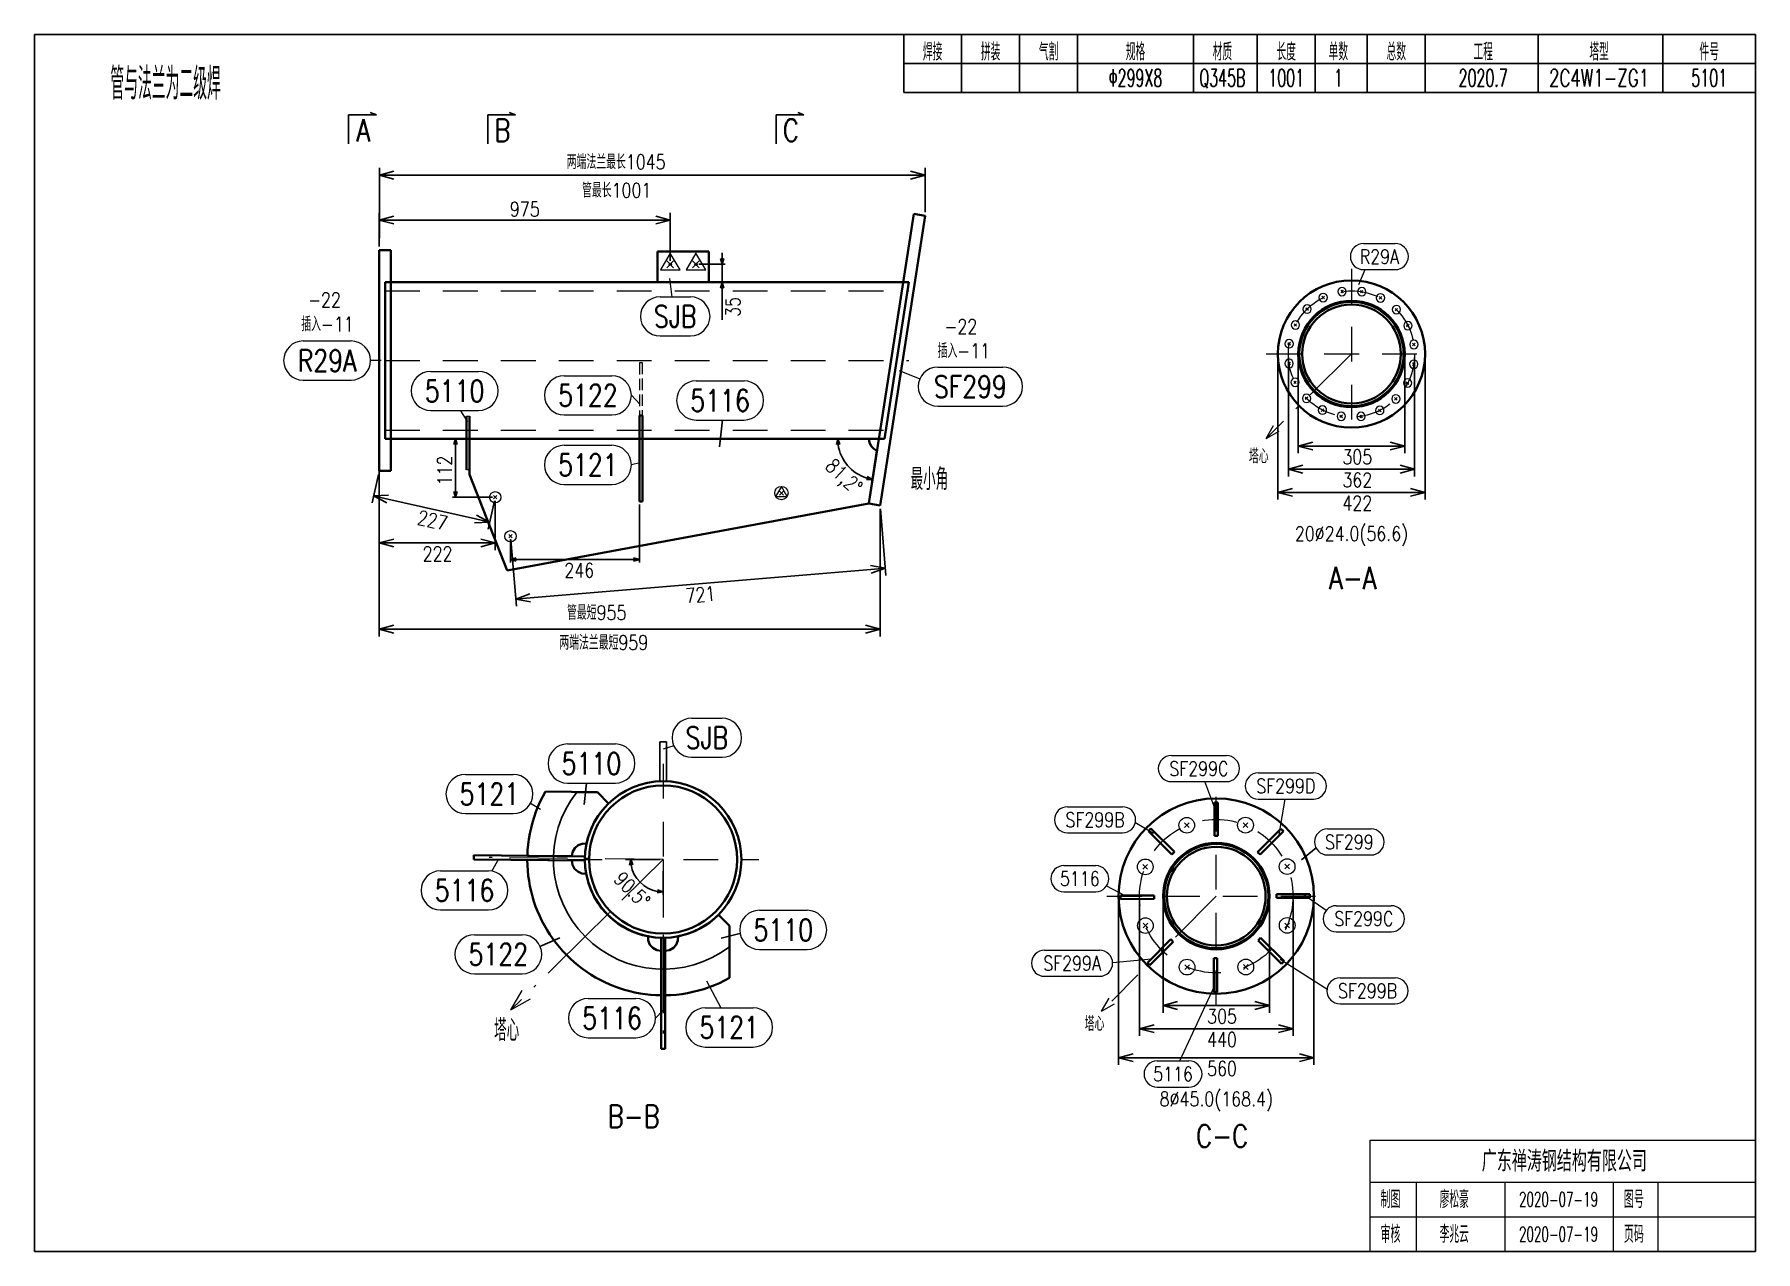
# Model space of a CAD drawing. Extents: x 154981 to 165753, y -86801 to -82885.
# Drawn here: x 156390.1 to 156687.1, y -84766.7 to -84556.7 of the extents above; entities that cross this region are included whole.
import ezdxf
from ezdxf.enums import TextEntityAlignment as Align

# ---------------------------------------------------------------- set-up
doc = ezdxf.new("R2010")
doc.units = 0
doc.header["$MEASUREMENT"] = 0
for name, pattern in [('虚线', [2.75, 2, -0.75]), ('长一点画线', [16.5, 10, -3, 0.5, -3]), ('长虚线', [10, 6, -4])]:
    doc.linetypes.add(name, pattern=pattern)
doc.layers.get('0').update_dxf_attribs({"linetype": 'CONTINUOUS', "lineweight": 25})
doc.layers.get('Defpoints').update_dxf_attribs({"linetype": 'CONTINUOUS'})
doc.layers.add('4', color=7, linetype='CONTINUOUS', lineweight=25)
doc.layers.add('5', color=7, linetype='CONTINUOUS', lineweight=25)
doc.styles.add('DimFont', font='simplex.shx', dxfattribs={"width": 0.8, "bigfont": 'gbhzfs.shx'})
doc.styles.get("Standard").update_dxf_attribs({"font": 'simplex.shx', "width": 0.7, "height": 3, "bigfont": 'gbhzfs.shx'})
doc.dimstyles.new('DHDxfDimStyleOpen30', dxfattribs={"dimtxt": 2.5, "dimasz": 2.5, "dimexe": 1.25, "dimexo": 0.625, "dimtad": 2, "dimtxsty": 'DimFont', "dimblk": 'OPEN30', "dimblk1": 'OPEN30', "dimblk2": 'OPEN30', "dimcen": 2.5, "dimadec": 0, "dimazin": 0, "dimtfac": 1, "dimtmove": 0, "dimatfit": 3, "dimfxl": 0, "dimarcsym": 0})

msp = doc.modelspace()

# ---------------------------------------------------------------- texts
at = {"layer": '4', "color": 1, "linetype": 'Continuous', "lineweight": 25}
for s, height, width, p in [('焊接', 3, 0.7, (156545.11666, -84559.66733)), ('拼装', 3, 0.7, (156555.11666, -84559.66733)), ('气割', 3, 0.7, (156565.11666, -84559.66733)), ('规格', 3, 0.7, (156580.11666, -84559.66733)), ('材质', 3, 0.7, (156595.11666, -84559.66733)), ('长度', 3, 0.7, (156606.11666, -84559.66733)), ('单数', 3, 0.7, (156615.11666, -84559.66733)), ('总数', 3, 0.7, (156625.11666, -84559.66733)), ('工程', 3, 0.7, (156640.11666, -84559.66733)), ('塔型', 3, 0.7, (156660.11666, -84559.66733)), ('件号', 3, 0.6, (156679.11666, -84559.66733)), ('管与法兰为二级焊', 5.5125, 0.6, (156412.75613, -84565.17495)), ('Φ299X8', 3, 0.6, (156580.11666, -84564.16733)), ('Q345B', 3, 0.6, (156595.11666, -84564.16733)), ('1001', 3, 0.6, (156606.11666, -84564.16733)), ('1', 3, 0.6, (156615.11666, -84564.16733)), ('2020.7', 3, 0.6, (156640.11666, -84564.16733)), ('2C4W1-ZG1', 3, 0.7, (156660.11666, -84564.16733)), ('5101', 3, 0.6, (156679.11666, -84564.16733))]:
    msp.add_text(s, height=height, dxfattribs=dict(at, width=width)).set_placement(p, align=Align.MIDDLE_CENTER)
at = {"layer": '4', "color": 1, "linetype": 'Continuous', "lineweight": 13}
msp.add_text('广东禅涛钢结构有限公司', height=3.6, dxfattribs=at).set_placement((156654.11666, -84751.06733), align=Align.MIDDLE_CENTER)
for s, height, width, p in [('制图', 3, 0.8, (156624.11666, -84757.66733)), ('廖松豪', 3, 0.7, (156635.11666, -84757.66733)), ('2020-07-19', 2.5, 0.6, (156653.11666, -84757.66733)), ('图号', 3, 0.8, (156666.11666, -84757.66733)), ('审核', 3, 0.8, (156624.11666, -84763.66733)), ('李兆云', 3, 0.7, (156635.11666, -84763.66733)), ('2020-07-19', 2.5, 0.6, (156653.11666, -84763.66733)), ('页码', 3, 0.8, (156666.11666, -84763.66733))]:
    msp.add_text(s, height=height, dxfattribs=dict(at, width=width)).set_placement(p, align=Align.MIDDLE_CENTER)
at = {"layer": '5', "color": 2, "linetype": 'Continuous', "lineweight": 18, "width": 0.8}
for s, p in [('A', (156446.88458, -84571.26473)), ('B', (156470.87684, -84571.26473)), ('C', (156520.65539, -84571.26473)), ('A-A', (156617.6113, -84648.53836)), ('B-B', (156493.52233, -84741.39475)), ('C-C', (156595.06963, -84744.8094))]:
    msp.add_text(s, height=3.84912, dxfattribs=at).set_placement(p, align=Align.TOP_CENTER)
at = {"layer": '5', "color": 6, "linetype": 'Continuous', "lineweight": 18, "width": 0.8}
for s, height, p in [('管最长1001', 2.5, (156490.58346, -84583.55432)), ('R29A', 2.5, (156622.1995, -84594.99742)), ('SJB', 3.75, (156500.69401, -84605.31534)), ('R29A', 3.75, (156440.62538, -84612.93293)), ('5110', 3.75, (156462.62451, -84618.17248)), ('5122', 3.75, (156485.62538, -84618.93293)), ('5116', 3.75, (156508.43628, -84619.82613)), ('SF299', 3.75, (156551.62538, -84617.43293)), ('5121', 3.75, (156485.62538, -84630.93293)), ('最小角', 3.75, (156544.54371, -84633.39459)), ('管最短955', 2.5, (156487.13981, -84656.42017)), ('SJB', 3.75, (156506.14879, -84678.01444)), ('5110', 3.75, (156486.23973, -84682.45971)), ('SF299C', 2.5, (156591.05396, -84683.34032)), ('5121', 3.75, (156468.62844, -84687.71913)), ('SF299D', 2.5, (156606.05396, -84686.34032)), ('SF299B', 2.5, (156573.1372, -84692.16965)), ('SF299', 2.5, (156617.01134, -84695.99122)), ('5116', 2.5, (156570.50471, -84702.33224)), ('5116', 3.75, (156464.33134, -84704.34563)), ('5110', 3.75, (156519.33337, -84711.16501)), ('SF299C', 2.5, (156619.51318, -84709.23995)), ('5122', 3.75, (156470.1597, -84715.37546)), ('SF299A', 2.5, (156569.16557, -84716.91896)), ('SF299B', 2.5, (156620.15623, -84721.68145)), ('5116', 3.75, (156489.79348, -84726.39552)), ('5121', 3.75, (156510.00565, -84727.99872)), ('5116', 2.5, (156586.5925, -84736.03156))]:
    msp.add_text(s, height=height, dxfattribs=at).set_placement(p, align=Align.MIDDLE_CENTER)
at = {"layer": '5', "color": 7, "linetype": 'Continuous', "lineweight": 18, "width": 0.8}
for s, height, p in [('-22', 2.5, (156440.16861, -84602.46107)), ('插入-11', 2.5, (156440.69179, -84606.64408)), ('-22', 2.5, (156549.97847, -84607.06416)), ('插入-11', 2.5, (156550.50165, -84611.24717)), ('塔心', 2.5, (156601.38713, -84629.43533)), ('20%%c24.0(56.6)', 2.5, (156617.38713, -84642.80375)), ('塔心', 3.75, (156471.60165, -84728.46959)), ('塔心', 2.5, (156573.05396, -84727.34032)), ('8%%c45.0(168.4)', 2.5, (156594.05396, -84740.34032))]:
    msp.add_text(s, height=height, dxfattribs=at).set_placement(p, align=Align.MIDDLE_CENTER)

# ---------------------------------------------------------------- blocks, each defined once
blk = doc.blocks.new('_OPEN30')
at = {"color": 0, "linetype": 'ByBlock', "lineweight": -2}
for p, q in [((-1, 0.27), (0, 0)), ((0, 0), (-1, -0.27)), ((0, 0), (-1, 0))]:
    blk.add_line(p, q, dxfattribs=at)
blk = doc.blocks.new('*D118')
at = {"layer": '5', "color": 134, "linetype": 'Continuous', "lineweight": -2}
for p, q in [((156580.81, -84705.97), (156580.81, -84729.47)), ((156607.3, -84705.97), (156607.3, -84729.47)), ((156583.31, -84728.22), (156604.8, -84728.22))]:
    blk.add_line(p, q, dxfattribs=at)
at = {"layer": 'Defpoints', "color": 0, "linetype": 'Continuous'}
for p in [(156580.81, -84705.34), (156607.3, -84705.34), (156607.3, -84728.22)]:
    blk.add_point(p, dxfattribs=at)
at = {"layer": '5', "color": 134, "linetype": 'Continuous', "lineweight": -2, "xscale": 2.5, "yscale": 2.5, "zscale": 2.5, "rotation": 180}
blk.add_blockref('_OPEN30', (156580.81, -84728.22), dxfattribs=at)
at = {"layer": '5', "color": 134, "linetype": 'Continuous', "lineweight": -2, "xscale": 2.5, "yscale": 2.5, "zscale": 2.5}
blk.add_blockref('_OPEN30', (156607.3, -84728.22), dxfattribs=at)
at = {"layer": '5', "color": 134, "linetype": 'Continuous', "lineweight": 18, "insert": (156595.05, -84730.09), "char_height": 2.5, "attachment_point": 5, "line_spacing_factor": 0.6, "style": 'DimFont'}
blk.add_mtext('440', dxfattribs=at)
blk = doc.blocks.new('*D119')
at = {"layer": '5', "color": 134, "linetype": 'Continuous', "lineweight": -2}
for p, q in [((156584.87, -84705.97), (156584.87, -84725.47)), ((156603.23, -84705.97), (156603.23, -84725.47)), ((156587.37, -84724.22), (156600.73, -84724.22))]:
    blk.add_line(p, q, dxfattribs=at)
at = {"layer": 'Defpoints', "color": 0, "linetype": 'Continuous'}
for p in [(156584.87, -84705.34), (156603.23, -84705.34), (156603.23, -84724.22)]:
    blk.add_point(p, dxfattribs=at)
at = {"layer": '5', "color": 134, "linetype": 'Continuous', "lineweight": -2, "xscale": 2.5, "yscale": 2.5, "zscale": 2.5, "rotation": 180}
blk.add_blockref('_OPEN30', (156584.87, -84724.22), dxfattribs=at)
at = {"layer": '5', "color": 134, "linetype": 'Continuous', "lineweight": -2, "xscale": 2.5, "yscale": 2.5, "zscale": 2.5}
blk.add_blockref('_OPEN30', (156603.23, -84724.22), dxfattribs=at)
at = {"layer": '5', "color": 134, "linetype": 'Continuous', "lineweight": 18, "insert": (156595.05, -84726.09), "char_height": 2.5, "attachment_point": 5, "line_spacing_factor": 0.6, "style": 'DimFont'}
blk.add_mtext('305', dxfattribs=at)
blk = doc.blocks.new('*D120')
at = {"layer": '5', "color": 134, "linetype": 'Continuous', "lineweight": -2}
for p, q in [((156577.2, -84705.97), (156577.2, -84734.47)), ((156610.91, -84705.97), (156610.91, -84734.47)), ((156579.7, -84733.22), (156608.41, -84733.22))]:
    blk.add_line(p, q, dxfattribs=at)
at = {"layer": 'Defpoints', "color": 0, "linetype": 'Continuous'}
for p in [(156577.2, -84705.34), (156610.91, -84705.34), (156610.91, -84733.22)]:
    blk.add_point(p, dxfattribs=at)
at = {"layer": '5', "color": 134, "linetype": 'Continuous', "lineweight": -2, "xscale": 2.5, "yscale": 2.5, "zscale": 2.5, "rotation": 180}
blk.add_blockref('_OPEN30', (156577.2, -84733.22), dxfattribs=at)
at = {"layer": '5', "color": 134, "linetype": 'Continuous', "lineweight": -2, "xscale": 2.5, "yscale": 2.5, "zscale": 2.5}
blk.add_blockref('_OPEN30', (156610.91, -84733.22), dxfattribs=at)
at = {"layer": '5', "color": 134, "linetype": 'Continuous', "lineweight": 18, "insert": (156595.05, -84735.09), "char_height": 2.5, "attachment_point": 5, "line_spacing_factor": 0.6, "style": 'DimFont'}
blk.add_mtext('560', dxfattribs=at)
blk = doc.blocks.new('板孔默认')
at = {"layer": '5', "color": 7, "linetype": 'Continuous', "lineweight": 13}
for p, q in [((-0.3, -0.3), (0.3, 0.3)), ((0.3, -0.3), (-0.3, 0.3))]:
    blk.add_line(p, q, dxfattribs=at)
blk.add_circle((0, 0), 1, dxfattribs=at)
blk = doc.blocks.new('*D121')
at = {"layer": '5', "color": 3, "linetype": 'Continuous', "lineweight": -2}
for p, q in [((156494.5, -84637.76), (156494.5, -84647.75)), ((156472.27, -84643.75), (156472.27, -84647.75)), ((156473.27, -84647.25), (156493.5, -84647.25))]:
    blk.add_line(p, q, dxfattribs=at)
at = {"layer": 'Defpoints', "color": 0, "linetype": 'Continuous'}
for p in [(156494.5, -84637.26), (156472.27, -84643.25), (156494.5, -84647.25)]:
    blk.add_point(p, dxfattribs=at)
at = {"layer": '5', "color": 3, "linetype": 'Continuous', "lineweight": -2, "rotation": 180}
blk.add_blockref('_OPEN30', (156472.27, -84647.25), dxfattribs=at)
at = {"layer": '5', "color": 3, "linetype": 'Continuous', "lineweight": -2}
blk.add_blockref('_OPEN30', (156494.5, -84647.25), dxfattribs=at)
at = {"layer": '5', "color": 6, "linetype": 'Continuous', "lineweight": 18, "insert": (156484.13, -84649.12), "char_height": 2.5, "attachment_point": 5, "line_spacing_factor": 0.6, "style": 'DimFont'}
blk.add_mtext('246', dxfattribs=at)
blk = doc.blocks.new('*D122')
at = {"layer": '5', "color": 3, "linetype": 'Continuous', "lineweight": -2}
for p, q in [((156449.63, -84613.56), (156449.63, -84645.66)), ((156469.64, -84637.14), (156469.64, -84645.66)), ((156452.13, -84644.41), (156467.14, -84644.41))]:
    blk.add_line(p, q, dxfattribs=at)
at = {"layer": 'Defpoints', "color": 0, "linetype": 'Continuous'}
for p in [(156449.63, -84612.93), (156469.64, -84636.52), (156469.64, -84644.41)]:
    blk.add_point(p, dxfattribs=at)
at = {"layer": '5', "color": 3, "linetype": 'Continuous', "lineweight": -2, "xscale": 2.5, "yscale": 2.5, "zscale": 2.5, "rotation": 180}
blk.add_blockref('_OPEN30', (156449.63, -84644.41), dxfattribs=at)
at = {"layer": '5', "color": 3, "linetype": 'Continuous', "lineweight": -2, "xscale": 2.5, "yscale": 2.5, "zscale": 2.5}
blk.add_blockref('_OPEN30', (156469.64, -84644.41), dxfattribs=at)
at = {"layer": '5', "color": 6, "linetype": 'Continuous', "lineweight": 18, "insert": (156459.68, -84646.28), "char_height": 2.5, "attachment_point": 5, "line_spacing_factor": 0.6, "style": 'DimFont'}
blk.add_mtext('222', dxfattribs=at)
blk = doc.blocks.new('*D123')
at = {"layer": '5', "color": 3, "linetype": 'Continuous', "lineweight": -2}
for p, q in [((156469.14, -84626.43), (156462.28, -84626.43)), ((156462.78, -84627.43), (156462.78, -84635.52)), ((156469.14, -84636.52), (156462.28, -84636.52))]:
    blk.add_line(p, q, dxfattribs=at)
at = {"layer": 'Defpoints', "color": 0, "linetype": 'Continuous'}
for p in [(156469.64, -84626.43), (156462.78, -84636.52), (156469.64, -84636.52)]:
    blk.add_point(p, dxfattribs=at)
at = {"layer": '5', "color": 3, "linetype": 'Continuous', "lineweight": -2}
for p, rotation in [((156462.78, -84626.43), 90), ((156462.78, -84636.52), 270)]:
    blk.add_blockref('_OPEN30', p, dxfattribs=dict(at, rotation=rotation))
at = {"layer": '5', "color": 6, "linetype": 'Continuous', "lineweight": 18, "insert": (156460.9, -84631.9), "char_height": 2.5, "attachment_point": 5, "rotation": 90, "line_spacing_factor": 0.6, "style": 'DimFont'}
blk.add_mtext('112', dxfattribs=at)
blk = doc.blocks.new('*D124')
at = {"layer": '5', "color": 3, "linetype": 'Continuous', "lineweight": -2}
for p, q in [((156536.09, -84638.54), (156537.05, -84650.01)), ((156472.32, -84643.87), (156473.28, -84655.33)), ((156475.67, -84653.88), (156534.45, -84648.97))]:
    blk.add_line(p, q, dxfattribs=at)
at = {"layer": 'Defpoints', "color": 0, "linetype": 'Continuous'}
for p in [(156536.04, -84637.92), (156472.27, -84643.25), (156536.95, -84648.76)]:
    blk.add_point(p, dxfattribs=at)
at = {"layer": '5', "color": 3, "linetype": 'Continuous', "lineweight": -2, "xscale": 2.5, "yscale": 2.5, "zscale": 2.5}
for p, rotation in [((156536.95, -84648.76), 4.777093963098244), ((156473.18, -84654.09), 184.7770939630983)]:
    blk.add_blockref('_OPEN30', p, dxfattribs=dict(at, rotation=rotation))
at = {"layer": '5', "color": 6, "linetype": 'Continuous', "lineweight": 18, "insert": (156505.04, -84653.31), "char_height": 2.5, "attachment_point": 5, "rotation": 4.7771, "line_spacing_factor": 0.6, "style": 'DimFont'}
blk.add_mtext('721', dxfattribs=at)
blk = doc.blocks.new('*D125')
at = {"layer": '5', "color": 3, "linetype": 'Continuous', "lineweight": -2}
for p, q in [((156449.49, -84632.6), (156448.38, -84637.5)), ((156466.23, -84640.26), (156451.09, -84636.84)), ((156469.51, -84637.13), (156468.39, -84642.03))]:
    blk.add_line(p, q, dxfattribs=at)
at = {"layer": 'Defpoints', "color": 0, "linetype": 'Continuous'}
for p in [(156449.63, -84631.99), (156448.65, -84636.28), (156469.64, -84636.52)]:
    blk.add_point(p, dxfattribs=at)
at = {"layer": '5', "color": 3, "linetype": 'Continuous', "lineweight": -2, "xscale": 2.5, "yscale": 2.5, "zscale": 2.5}
for p, rotation in [((156448.65, -84636.28), 167.2468145330818), ((156468.67, -84640.82), 347.2468145330818)]:
    blk.add_blockref('_OPEN30', p, dxfattribs=dict(at, rotation=rotation))
at = {"layer": '5', "color": 6, "linetype": 'Continuous', "lineweight": 18, "insert": (156458.79, -84640.5), "char_height": 2.5, "attachment_point": 5, "rotation": 347.2468, "line_spacing_factor": 0.6, "style": 'DimFont'}
blk.add_mtext('227', dxfattribs=at)
blk = doc.blocks.new('板孔21.5')
at = {"layer": '5', "color": 7, "linetype": 'Continuous', "lineweight": 13}
for p, q in [((-0.3, -0.3), (0.3, 0.3)), ((0.3, -0.3), (-0.3, 0.3))]:
    blk.add_line(p, q, dxfattribs=at)
blk.add_circle((0, 0), 1, dxfattribs=at)
blk = doc.blocks.new('板孔25.5')
at = {"layer": '5', "color": 7, "linetype": 'Continuous', "lineweight": 13}
for p, q in [((0, 1), (-0.866, -0.5)), ((-0.3, -0.3), (0.3, 0.3)), ((0.3, -0.3), (-0.3, 0.3)), ((0.866, -0.5), (0, 1)), ((-0.866, -0.5), (0.866, -0.5))]:
    blk.add_line(p, q, dxfattribs=at)
blk.add_circle((0, 0), 1, dxfattribs=at)
blk = doc.blocks.new('板孔17.5')
at = {"layer": '5', "color": 7, "linetype": 'Continuous', "lineweight": 13}
for p, q in [((0, 1), (-0.866, -0.5)), ((-0.3, -0.3), (0.3, 0.3)), ((0.3, -0.3), (-0.3, 0.3)), ((0.866, -0.5), (0, 1)), ((-0.866, -0.5), (0.866, -0.5))]:
    blk.add_line(p, q, dxfattribs=at)
at = {"layer": '5', "color": 7, "linetype": 'Continuous', "lineweight": 0}
blk.add_circle((0, 0), 0.1, dxfattribs=at)
blk = doc.blocks.new('*D925')
at = {"layer": '5', "color": 3, "linetype": 'Continuous', "lineweight": -2}
for p, q in [((156508.79, -84595.33), (156508.79, -84594.33)), ((156504.76, -84596.33), (156509.29, -84596.33)), ((156508.79, -84596.33), (156508.79, -84599.43)), ((156506.98, -84599.43), (156509.29, -84599.43)), ((156508.79, -84600.43), (156508.79, -84605.92))]:
    blk.add_line(p, q, dxfattribs=at)
at = {"layer": 'Defpoints', "color": 0, "linetype": 'Continuous'}
for p in [(156504.26, -84596.33), (156506.48, -84599.43), (156508.79, -84599.43)]:
    blk.add_point(p, dxfattribs=at)
at = {"layer": '5', "color": 3, "linetype": 'Continuous', "lineweight": -2}
for p, rotation in [((156508.79, -84596.33), 270), ((156508.79, -84599.43), 90)]:
    blk.add_blockref('_OPEN30', p, dxfattribs=dict(at, rotation=rotation))
at = {"layer": '5', "color": 6, "linetype": 'Continuous', "lineweight": 18, "insert": (156510.67, -84603.68), "char_height": 2.5, "attachment_point": 5, "rotation": 90, "style": 'DimFont'}
blk.add_mtext('35', dxfattribs=at)
blk = doc.blocks.new('*D926')
at = {"layer": '5', "color": 3, "linetype": 'Continuous', "lineweight": -2}
for p, q in [((156449.63, -84593.25), (156449.63, -84587.45)), ((156499.84, -84595.71), (156499.84, -84587.45)), ((156497.34, -84588.7), (156452.13, -84588.7))]:
    blk.add_line(p, q, dxfattribs=at)
at = {"layer": 'Defpoints', "color": 0, "linetype": 'Continuous'}
for p in [(156449.63, -84588.7), (156449.63, -84593.88), (156499.84, -84596.33)]:
    blk.add_point(p, dxfattribs=at)
at = {"layer": '5', "color": 3, "linetype": 'Continuous', "lineweight": -2, "xscale": 2.5, "yscale": 2.5, "zscale": 2.5, "rotation": 180}
blk.add_blockref('_OPEN30', (156449.63, -84588.7), dxfattribs=at)
at = {"layer": '5', "color": 3, "linetype": 'Continuous', "lineweight": -2, "xscale": 2.5, "yscale": 2.5, "zscale": 2.5}
blk.add_blockref('_OPEN30', (156499.84, -84588.7), dxfattribs=at)
at = {"layer": '5', "color": 6, "linetype": 'Continuous', "lineweight": 18, "insert": (156474.73, -84586.82), "char_height": 2.5, "attachment_point": 5, "style": 'DimFont'}
blk.add_mtext('975', dxfattribs=at)
blk = doc.blocks.new('*D927')
at = {"layer": '5', "color": 3, "linetype": 'Continuous', "lineweight": -2}
for p, q in [((156449.65, -84591.82), (156449.65, -84579.71)), ((156452.15, -84580.96), (156541.31, -84580.96)), ((156543.81, -84587.32), (156543.81, -84579.71))]:
    blk.add_line(p, q, dxfattribs=at)
at = {"layer": 'Defpoints', "color": 0, "linetype": 'Continuous'}
for p in [(156543.81, -84580.96), (156543.81, -84587.95), (156449.65, -84592.44)]:
    blk.add_point(p, dxfattribs=at)
at = {"layer": '5', "color": 3, "linetype": 'Continuous', "lineweight": -2, "xscale": 2.5, "yscale": 2.5, "zscale": 2.5, "rotation": 180}
blk.add_blockref('_OPEN30', (156449.65, -84580.96), dxfattribs=at)
at = {"layer": '5', "color": 3, "linetype": 'Continuous', "lineweight": -2, "xscale": 2.5, "yscale": 2.5, "zscale": 2.5}
blk.add_blockref('_OPEN30', (156543.81, -84580.96), dxfattribs=at)
at = {"layer": '5', "color": 6, "linetype": 'Continuous', "lineweight": 18, "insert": (156490.5, -84578.66), "char_height": 2.5, "attachment_point": 5, "style": 'DimFont'}
blk.add_mtext('两端法兰最长1045', dxfattribs=at)
blk = doc.blocks.new('*D928')
at = {"layer": '5', "color": 3, "linetype": 'Continuous', "lineweight": -2}
for p, q in [((156449.63, -84632.61), (156449.63, -84660.54)), ((156536.04, -84638.54), (156536.04, -84660.54)), ((156452.13, -84659.29), (156533.54, -84659.29))]:
    blk.add_line(p, q, dxfattribs=at)
at = {"layer": 'Defpoints', "color": 0, "linetype": 'Continuous'}
for p in [(156449.63, -84631.99), (156536.04, -84637.92), (156536.04, -84659.29)]:
    blk.add_point(p, dxfattribs=at)
at = {"layer": '5', "color": 3, "linetype": 'Continuous', "lineweight": -2, "xscale": 2.5, "yscale": 2.5, "zscale": 2.5, "rotation": 180}
blk.add_blockref('_OPEN30', (156449.63, -84659.29), dxfattribs=at)
at = {"layer": '5', "color": 3, "linetype": 'Continuous', "lineweight": -2, "xscale": 2.5, "yscale": 2.5, "zscale": 2.5}
blk.add_blockref('_OPEN30', (156536.04, -84659.29), dxfattribs=at)
at = {"layer": '5', "color": 6, "linetype": 'Continuous', "lineweight": 18, "insert": (156488.36, -84661.59), "char_height": 2.5, "attachment_point": 5, "style": 'DimFont'}
blk.add_mtext('两端法兰最短959', dxfattribs=at)
blk = doc.blocks.new('*D929')
at = {"layer": '5', "color": 3, "linetype": 'Continuous', "lineweight": -2}
blk.add_arc((156535.82, -84626.43), 7.09, 188.0891, 253.0687, dxfattribs=at)
at = {"layer": 'Defpoints', "color": 0, "linetype": 'Continuous'}
for p in [(156541.85, -84587.64), (156465.2, -84626.43), (156534.13, -84626.43), (156529.5, -84629.66), (156534.08, -84637.61)]:
    blk.add_point(p, dxfattribs=at)
at = {"layer": '5', "color": 3, "linetype": 'Continuous', "lineweight": -2}
for p, rotation in [((156528.73, -84626.43), 94.04454447934074), ((156534.73, -84633.44), 347.1131969872445)]:
    blk.add_blockref('_OPEN30', p, dxfattribs=dict(at, rotation=rotation))
at = {"layer": '5', "color": 6, "linetype": 'Continuous', "lineweight": 18, "insert": (156529.57, -84633.19), "char_height": 2.5, "attachment_point": 5, "rotation": 317.2357, "style": 'DimFont'}
blk.add_mtext('81,2°', dxfattribs=at)
blk = doc.blocks.new('*D932')
at = {"layer": '5', "color": 134, "linetype": 'Continuous', "lineweight": -2}
for p, q in [((156606.49, -84612.43), (156606.49, -84632.93)), ((156628.28, -84612.43), (156628.28, -84632.93)), ((156608.99, -84631.68), (156625.78, -84631.68))]:
    blk.add_line(p, q, dxfattribs=at)
at = {"layer": 'Defpoints', "color": 0, "linetype": 'Continuous'}
for p in [(156606.49, -84611.8), (156628.28, -84611.8), (156628.28, -84631.68)]:
    blk.add_point(p, dxfattribs=at)
at = {"layer": '5', "color": 134, "linetype": 'Continuous', "lineweight": -2, "xscale": 2.5, "yscale": 2.5, "zscale": 2.5, "rotation": 180}
blk.add_blockref('_OPEN30', (156606.49, -84631.68), dxfattribs=at)
at = {"layer": '5', "color": 134, "linetype": 'Continuous', "lineweight": -2, "xscale": 2.5, "yscale": 2.5, "zscale": 2.5}
blk.add_blockref('_OPEN30', (156628.28, -84631.68), dxfattribs=at)
at = {"layer": '5', "color": 134, "linetype": 'Continuous', "lineweight": 18, "insert": (156618.39, -84633.55), "char_height": 2.5, "attachment_point": 5, "line_spacing_factor": 0.6, "style": 'DimFont'}
blk.add_mtext('362', dxfattribs=at)
blk = doc.blocks.new('*D931')
at = {"layer": '5', "color": 134, "linetype": 'Continuous', "lineweight": -2}
for p, q in [((156608.21, -84612.43), (156608.21, -84628.93)), ((156626.57, -84612.43), (156626.57, -84628.93)), ((156610.71, -84627.68), (156624.07, -84627.68))]:
    blk.add_line(p, q, dxfattribs=at)
at = {"layer": 'Defpoints', "color": 0, "linetype": 'Continuous'}
for p in [(156608.21, -84611.8), (156626.57, -84611.8), (156626.57, -84627.68)]:
    blk.add_point(p, dxfattribs=at)
at = {"layer": '5', "color": 134, "linetype": 'Continuous', "lineweight": -2, "xscale": 2.5, "yscale": 2.5, "zscale": 2.5, "rotation": 180}
blk.add_blockref('_OPEN30', (156608.21, -84627.68), dxfattribs=at)
at = {"layer": '5', "color": 134, "linetype": 'Continuous', "lineweight": -2, "xscale": 2.5, "yscale": 2.5, "zscale": 2.5}
blk.add_blockref('_OPEN30', (156626.57, -84627.68), dxfattribs=at)
at = {"layer": '5', "color": 134, "linetype": 'Continuous', "lineweight": 18, "insert": (156618.39, -84629.55), "char_height": 2.5, "attachment_point": 5, "line_spacing_factor": 0.6, "style": 'DimFont'}
blk.add_mtext('305', dxfattribs=at)
blk = doc.blocks.new('*D930')
at = {"layer": '5', "color": 134, "linetype": 'Continuous', "lineweight": -2}
for p, q in [((156604.68, -84612.43), (156604.68, -84636.93)), ((156630.09, -84612.43), (156630.09, -84636.93)), ((156607.18, -84635.68), (156627.59, -84635.68))]:
    blk.add_line(p, q, dxfattribs=at)
at = {"layer": 'Defpoints', "color": 0, "linetype": 'Continuous'}
for p in [(156604.68, -84611.8), (156630.09, -84611.8), (156630.09, -84635.68)]:
    blk.add_point(p, dxfattribs=at)
at = {"layer": '5', "color": 134, "linetype": 'Continuous', "lineweight": -2, "xscale": 2.5, "yscale": 2.5, "zscale": 2.5, "rotation": 180}
blk.add_blockref('_OPEN30', (156604.68, -84635.68), dxfattribs=at)
at = {"layer": '5', "color": 134, "linetype": 'Continuous', "lineweight": -2, "xscale": 2.5, "yscale": 2.5, "zscale": 2.5}
blk.add_blockref('_OPEN30', (156630.09, -84635.68), dxfattribs=at)
at = {"layer": '5', "color": 134, "linetype": 'Continuous', "lineweight": 18, "insert": (156618.39, -84637.55), "char_height": 2.5, "attachment_point": 5, "line_spacing_factor": 0.6, "style": 'DimFont'}
blk.add_mtext('422', dxfattribs=at)
blk = doc.blocks.new('*D933')
at = {"layer": '5', "color": 3, "linetype": 'Continuous', "lineweight": -2}
for p, q in [((156496.6, -84699), (156492.51, -84698.95)), ((156498.6, -84701.02), (156498.6, -84705.12))]:
    blk.add_line(p, q, dxfattribs=at)
blk.add_arc((156498.6, -84699.02), 5.6, 189.5679, 259.7471, dxfattribs=at)
at = {"layer": 'Defpoints', "color": 0, "linetype": 'Continuous'}
for p in [(156497.1, -84699), (156498.6, -84699.02), (156498.6, -84700.52), (156495.78, -84703.86)]:
    blk.add_point(p, dxfattribs=at)
at = {"layer": '5', "color": 3, "linetype": 'Continuous', "lineweight": -2}
for p, rotation in [((156493.01, -84698.96), 94.44145623424534), ((156498.6, -84704.62), 354.8735369014803)]:
    blk.add_blockref('_OPEN30', p, dxfattribs=dict(at, rotation=rotation))
at = {"layer": '5', "color": 6, "linetype": 'Continuous', "lineweight": 18, "insert": (156493.26, -84704.25), "char_height": 2.5, "attachment_point": 5, "rotation": 314.3991, "style": 'DimFont'}
blk.add_mtext('90.5%%d', dxfattribs=at)
blk = doc.blocks.new('CTDHK')
at = {"color": 0, "linetype": 'Continuous'}
for p, q in [((0, 210), (297, 210)), ((0, 0), (0, 210)), ((297, 210), (297, 0)), ((297, 0), (0, 0))]:
    blk.add_line(p, q, dxfattribs=at)

# ---------------------------------------------------------------- dimensions: what is measured, and where the dimension line sits
at = {"layer": '5', "color": 3, "linetype": 'Continuous', "lineweight": 18}
for base, p1, p2, text, override, picture, middle in [((156543.81295, -84580.95596), (156449.64997, -84592.44335), (156543.81295, -84587.94914), '两端法兰最长1045', {"dimclrd": 3, "dimclre": 3, "dimclrt": 6}, '*D927', (156490.49813, -84580.95596)), ((156469.64297, -84644.40871), (156449.62538, -84612.93293), (156469.64297, -84636.51713), '222', {"dimtxt": 2.5, "dimclrd": 3, "dimclre": 3, "dimclrt": 6}, '*D122', (156459.68476, -84644.40871)), ((156536.03982, -84659.29466), (156449.62538, -84631.98644), (156536.03982, -84637.91671), '两端法兰最短959', {"dimclrd": 3, "dimclre": 3, "dimclrt": 6}, '*D928', (156488.35514, -84659.29466)), ((156494.50498, -84647.24543), (156472.27217, -84643.24576), (156494.50498, -84637.26281), '246', {"dimasz": 1, "dimexe": 0.5, "dimexo": 0.5, "dimclrd": 3, "dimclre": 3, "dimclrt": 6}, '*D121', (156484.12538, -84647.24543))]:
    dim = msp.add_linear_dim(base=base, p1=p1, p2=p2, text=text, dimstyle='DHDxfDimStyleOpen30', override=override, dxfattribs=at)
    dim.commit()
    dim.dimension.update_dxf_attribs({"geometry": picture, "text_midpoint": middle, "dimtype": 160})
dim = msp.add_linear_dim(base=(156449.62538, -84588.69996), p1=(156499.83837, -84596.33457), p2=(156449.62538, -84593.87942), text='975', dimstyle='DHDxfDimStyleOpen30', override={"dimclrd": 3, "dimclre": 3, "dimclrt": 6}, dxfattribs=at)
dim.commit()
dim.dimension.update_dxf_attribs({"geometry": '*D926', "text_midpoint": (156474.73187, -84586.82496)})
dim = msp.add_angular_dim_2l(base=(156529.50239, -84629.65705), line1=((156541.84994, -84587.64377), (156534.07681, -84637.61134)), line2=((156465.19713, -84626.43293), (156534.12957, -84626.43293)), dimstyle='DHDxfDimStyleOpen30', override={"dimasz": 1, "dimexe": 0.5, "dimexo": 0.5, "dimclrd": 3, "dimclre": 3, "dimclrt": 6, "dimadec": 1}, dxfattribs=at)
dim.commit()
dim.dimension.update_dxf_attribs({"geometry": '*D929', "text_midpoint": (156531.00246, -84631.63732), "dimtype": 162})
dim = msp.add_linear_dim(base=(156508.79023, -84599.43293), p1=(156504.2646, -84596.33457), p2=(156506.47771, -84599.43293), angle=90, text='35', dimstyle='DHDxfDimStyleOpen30', override={"dimasz": 1, "dimexe": 0.5, "dimexo": 0.5, "dimclrd": 3, "dimclre": 3, "dimclrt": 6}, dxfattribs=at)
dim.commit()
dim.dimension.update_dxf_attribs({"geometry": '*D925', "text_midpoint": (156510.66523, -84603.67697)})
at = {"layer": '5', "color": 134, "linetype": 'Continuous', "lineweight": 18}
for base, p1, p2, text, picture, middle in [((156630.08947, -84635.67875), (156604.68479, -84611.80375), (156630.08947, -84611.80375), '422', '*D930', (156618.38713, -84635.67875)), ((156628.28345, -84631.67875), (156606.49081, -84611.80375), (156628.28345, -84611.80375), '362', '*D932', (156618.38713, -84631.67875)), ((156626.56773, -84627.67875), (156608.20653, -84611.80375), (156626.56773, -84611.80375), '305', '*D931', (156618.38713, -84627.67875)), ((156610.91015, -84733.21532), (156577.19778, -84705.34032), (156610.91015, -84705.34032), '560', '*D120', (156595.05396, -84733.21532)), ((156607.29811, -84728.21532), (156580.80982, -84705.34032), (156607.29811, -84705.34032), '440', '*D118', (156595.05396, -84728.21532)), ((156603.23457, -84724.21532), (156584.87336, -84705.34032), (156603.23457, -84705.34032), '305', '*D119', (156595.05396, -84724.21532))]:
    dim = msp.add_linear_dim(base=base, p1=p1, p2=p2, angle=0, text=text, dimstyle='DHDxfDimStyleOpen30', override={"dimtxt": 2.5, "dimclrd": 134, "dimclre": 134, "dimclrt": 134}, dxfattribs=at)
    dim.commit()
    dim.dimension.update_dxf_attribs({"geometry": picture, "text_midpoint": middle, "dimtype": 161})
at = {"layer": '5', "color": 3, "linetype": 'Continuous', "lineweight": 18}
for base, p1, p2, angle, text, override, picture, middle in [((156462.7766, -84636.51713), (156469.64297, -84626.43293), (156469.64297, -84636.51713), 270, '112', {"dimasz": 1, "dimexe": 0.5, "dimexo": 0.5, "dimclrd": 3, "dimclre": 3, "dimclrt": 6}, '*D123', (156462.7766, -84631.90278)), ((156448.65253, -84636.28472), (156469.64297, -84636.51713), (156449.62538, -84631.98644), 167.2468145, '227', {"dimtxt": 2.5, "dimclrd": 3, "dimclre": 3, "dimclrt": 6}, '*D125', (156459.20764, -84638.67372)), ((156536.94597, -84648.75977), (156472.27217, -84643.24576), (156536.03982, -84637.91671), 4.777094, '721', {"dimtxt": 2.5, "dimclrd": 3, "dimclre": 3, "dimclrt": 6}, '*D124', (156504.87993, -84651.43952))]:
    dim = msp.add_linear_dim(base=base, p1=p1, p2=p2, angle=angle, text=text, dimstyle='DHDxfDimStyleOpen30', override=override, dxfattribs=at)
    dim.commit()
    dim.dimension.update_dxf_attribs({"geometry": picture, "text_midpoint": middle, "dimtype": 161})
dim = msp.add_angular_dim_3p(base=(156495.78451, -84703.85705), center=(156498.60165, -84699.02222), p1=(156497.10176, -84699.00429), p2=(156498.60165, -84700.52222), text='90.5%%d', dimstyle='DHDxfDimStyleOpen30', override={"dimasz": 1, "dimexe": 0.5, "dimexo": 0.5, "dimclrd": 3, "dimclre": 3, "dimclrt": 6}, dxfattribs=at)
dim.commit()
dim.dimension.update_dxf_attribs({"geometry": '*D933', "text_midpoint": (156494.60361, -84702.93726), "dimtype": 165})

# ---------------------------------------------------------------- linework, layer by layer
at = {"color": 3, "linetype": 'Continuous'}
for p, q in [((156444.33779, -84575.52109), (156444.34007, -84570.53978)), ((156444.34007, -84570.53978), (156449.11927, -84570.53978)), ((156449.11927, -84570.53978), (156448.06474, -84570.12128)), ((156468.33004, -84575.52109), (156468.33232, -84570.53978)), ((156468.33232, -84570.53978), (156473.11153, -84570.53978)), ((156473.11153, -84570.53978), (156472.05699, -84570.12128)), ((156518.10859, -84575.52109), (156518.11088, -84570.53978)), ((156518.11088, -84570.53978), (156522.89008, -84570.53978)), ((156522.89008, -84570.53978), (156521.83555, -84570.12128)), ((156508.86026, -84623.14721), (156508.35184, -84627.84521)), ((156484.9884, -84689.55729), (156485.39413, -84685.83458)), ((156608.74662, -84699.09131), (156611.29455, -84697.02162)), ((156485.14483, -84712.3191), (156488.99881, -84708.51093)), ((156477.3254, -84714.05554), (156480.77828, -84712.5387)), ((156508.59245, -84712.58731), (156511.81749, -84711.80753))]:
    msp.add_line(p, q, dxfattribs=at)
msp.add_lwpolyline([(156498.02756, -84678.74143), (156499.17574, -84678.74143), (156499.17574, -84685.52222), (156498.02756, -84685.52222)], close=True, dxfattribs=at)
msp.add_arc((156498.60165, -84699.02222), 18.91806, 142.0249294, 307.2900638, dxfattribs=at)
at = {"layer": '4', "color": 1, "linetype": 'Continuous', "lineweight": 25}
for p, q in [((156540.11666, -84566.66733), (156540.11666, -84556.66733)), ((156550.11666, -84566.66733), (156550.11666, -84556.66733)), ((156560.11666, -84566.66733), (156560.11666, -84556.66733)), ((156570.11666, -84566.66733), (156570.11666, -84556.66733)), ((156590.11666, -84566.66733), (156590.11666, -84556.66733)), ((156601.11666, -84566.66733), (156601.11666, -84556.66733)), ((156611.11666, -84566.66733), (156611.11666, -84556.66733)), ((156620.11666, -84566.66733), (156620.11666, -84556.66733)), ((156630.11666, -84566.66733), (156630.11666, -84556.66733)), ((156649.61666, -84566.66733), (156649.61666, -84556.66733)), ((156671.11666, -84566.66733), (156671.11666, -84556.66733)), ((156540.11666, -84561.66733), (156687.11666, -84561.66733)), ((156540.11666, -84566.66733), (156687.11666, -84566.66733))]:
    msp.add_line(p, q, dxfattribs=at)
at = {"layer": '4', "color": 1, "linetype": 'Continuous', "lineweight": 18}
for p, q in [((156620.61666, -84766.66733), (156620.61666, -84747.46733)), ((156620.61666, -84747.46733), (156687.11666, -84747.46733)), ((156620.61666, -84754.66733), (156687.11666, -84754.66733)), ((156628.61666, -84766.66733), (156628.61666, -84754.66733)), ((156643.91666, -84766.66733), (156643.91666, -84754.66733)), ((156662.61666, -84766.66733), (156662.61666, -84754.66733)), ((156670.31666, -84766.66733), (156670.31666, -84754.66733)), ((156620.61666, -84760.66733), (156687.11666, -84760.66733))]:
    msp.add_line(p, q, dxfattribs=at)
msp.add_lwpolyline([(156390.11666, -84556.66733), (156390.11666, -84766.66733), (156687.11666, -84766.66733), (156687.11666, -84556.66733)], close=True, dxfattribs=at)
at = {"layer": '5', "color": 7, "linetype": 'Continuous', "lineweight": 35}
for p, q in [((156541.84994, -84587.64377), (156534.07681, -84637.61134)), ((156536.03982, -84637.91671), (156543.81295, -84587.94914)), ((156543.81295, -84587.94914), (156541.84994, -84587.64377)), ((156449.62538, -84593.87942), (156449.62538, -84631.98644)), ((156451.61201, -84593.87942), (156449.62538, -84593.87942)), ((156451.61201, -84631.98644), (156451.61201, -84593.87942)), ((156497.62525, -84594.12145), (156497.62525, -84599.43293)), ((156506.47771, -84594.12145), (156497.62525, -84594.12145)), ((156506.47771, -84599.43293), (156506.47771, -84594.12145)), ((156541.02124, -84599.43293), (156450.61869, -84599.43293)), ((156450.61869, -84599.43293), (156450.61869, -84626.43293)), ((156497.62525, -84599.43293), (156506.47771, -84599.43293)), ((156536.82102, -84626.43293), (156541.02124, -84599.43293)), ((156464.65532, -84631.78982), (156464.65532, -84622.51788)), ((156465.19713, -84622.51788), (156465.19713, -84631.78982)), ((156494.50498, -84622.4397), (156495.04679, -84622.4397)), ((156494.50498, -84637.26281), (156494.50498, -84622.4397)), ((156495.04679, -84622.4397), (156495.04679, -84637.26281)), ((156450.61869, -84626.43293), (156536.82102, -84626.43293)), ((156465.19713, -84632.58276), (156465.19713, -84626.43293)), ((156465.19713, -84626.43293), (156534.12957, -84626.43293)), ((156534.12957, -84626.43293), (156534.22535, -84627.08352)), ((156534.22535, -84627.08352), (156534.50456, -84627.67892)), ((156535.49298, -84628.50784), (156534.07681, -84637.61134)), ((156534.50456, -84627.67892), (156534.94351, -84628.16858)), ((156534.94351, -84628.16858), (156535.50496, -84628.51097)), ((156535.50496, -84628.51097), (156535.49298, -84628.50784)), ((156449.62538, -84631.98644), (156451.61201, -84631.98644)), ((156471.67153, -84649.15202), (156465.19713, -84632.58276)), ((156534.07681, -84637.61134), (156471.67153, -84649.15202)), ((156495.04679, -84637.26281), (156494.50498, -84637.26281)), ((156534.07681, -84637.61134), (156536.03982, -84637.91671)), ((156477.01027, -84689.91601), (156477.40471, -84689.0322)), ((156477.40471, -84689.0322), (156477.83532, -84688.16542)), ((156477.83532, -84688.16542), (156478.30134, -84687.31717)), ((156478.30134, -84687.31717), (156487.27798, -84687.4245)), ((156483.68895, -84687.38159), (156487.27798, -84687.4245)), ((156487.27798, -84687.4245), (156489.17051, -84689.36284)), ((156487.27798, -84687.4245), (156489.17051, -84689.36284)), ((156489.17051, -84689.36284), (156488.48305, -84690.08555)), ((156593.72078, -84689.21193), (156594.32641, -84689.21079)), ((156593.73154, -84694.93098), (156593.72078, -84689.21193)), ((156594.32641, -84689.21079), (156594.33718, -84694.92984)), ((156476.05031, -84692.65449), (156476.33249, -84691.7287)), ((156476.33249, -84691.7287), (156476.65266, -84690.81536)), ((156476.65266, -84690.81536), (156477.01027, -84689.91601)), ((156487.2773, -84691.67313), (156486.76559, -84692.52932)), ((156487.85083, -84690.85705), (156487.2773, -84691.67313)), ((156488.48305, -84690.08555), (156487.85083, -84690.85705)), ((156475.43619, -84695.49063), (156475.60178, -84694.53706)), ((156475.60178, -84694.53706), (156475.8066, -84693.59115)), ((156475.8066, -84693.59115), (156476.05031, -84692.65449)), ((156485.62754, -84695.29094), (156485.38745, -84696.25907)), ((156485.93845, -84694.34318), (156485.62754, -84695.29094)), ((156486.31849, -84693.42096), (156485.93845, -84694.34318)), ((156486.76559, -84692.52932), (156486.31849, -84693.42096)), ((156582.77685, -84693.6756), (156582.34686, -84694.10721)), ((156582.34686, -84694.10721), (156586.39846, -84698.14358)), ((156586.82845, -84697.71196), (156582.77685, -84693.6756)), ((156594.33718, -84694.92984), (156593.73154, -84694.93098)), ((156605.22225, -84693.70341), (156601.18588, -84697.75501)), ((156601.61236, -84698.17989), (156605.64873, -84694.12829)), ((156605.64873, -84694.12829), (156605.22225, -84693.70341)), ((156465.95347, -84698.27064), (156465.94483, -84698.993)), ((156485.10693, -84698.49964), (156465.95347, -84698.27064)), ((156475.17732, -84698.38092), (156475.22378, -84697.4142)), ((156482.8544, -84698.47271), (156475.17732, -84698.38092)), ((156475.22378, -84697.4142), (156475.31012, -84696.45022)), ((156475.31012, -84696.45022), (156475.43619, -84695.49063)), ((156482.98972, -84697.7294), (156482.8544, -84698.47271)), ((156483.36273, -84697.07237), (156482.98972, -84697.7294)), ((156483.93163, -84696.5752), (156483.36273, -84697.07237)), ((156484.63271, -84696.29359), (156483.93163, -84696.5752)), ((156485.38745, -84696.25907), (156484.63271, -84696.29359)), ((156586.39846, -84698.14358), (156586.82845, -84697.71196)), ((156601.18588, -84697.75501), (156601.61236, -84698.17989)), ((156465.94483, -84698.993), (156485.0983, -84699.222)), ((156482.84576, -84699.19507), (156475.16868, -84699.10328)), ((156475.16868, -84699.10328), (156475.18946, -84700.01215)), ((156475.18946, -84700.01215), (156475.24547, -84700.91952)), ((156475.24547, -84700.91952), (156475.33664, -84701.82404)), ((156482.96328, -84699.9414), (156482.84576, -84699.19507)), ((156483.32046, -84700.60717), (156482.96328, -84699.9414)), ((156483.87732, -84701.11779), (156483.32046, -84700.60717)), ((156484.57147, -84701.41609), (156483.87732, -84701.11779)), ((156485.32516, -84701.46864), (156484.57147, -84701.41609)), ((156485.0983, -84699.222), (156485.10693, -84698.49964)), ((156475.33664, -84701.82404), (156475.46283, -84702.72434)), ((156475.46283, -84702.72434), (156475.62384, -84703.61907)), ((156475.62384, -84703.61907), (156475.81944, -84704.50688)), ((156485.52966, -84702.39462), (156485.32516, -84701.46864)), ((156485.79865, -84703.30396), (156485.52966, -84702.39462)), ((156486.13082, -84704.19218), (156485.79865, -84703.30396)), ((156486.52452, -84705.05489), (156486.13082, -84704.19218)), ((156475.81944, -84704.50688), (156476.04932, -84705.38644)), ((156476.04932, -84705.38644), (156476.31315, -84706.25642)), ((156476.31315, -84706.25642), (156476.61053, -84707.11551)), ((156476.61053, -84707.11551), (156476.941, -84707.96241)), ((156486.97782, -84705.88783), (156486.52452, -84705.05489)), ((156487.48847, -84706.68689), (156486.97782, -84705.88783)), ((156488.05395, -84707.44813), (156487.48847, -84706.68689)), ((156583.34501, -84705.22324), (156577.50558, -84705.24523)), ((156577.50558, -84705.24523), (156577.50786, -84705.85085)), ((156577.50786, -84705.85085), (156583.34729, -84705.82886)), ((156583.34729, -84705.82886), (156583.34501, -84705.22324)), ((156604.4633, -84705.0179), (156610.18235, -84705.00713)), ((156604.46444, -84705.62353), (156604.4633, -84705.0179)), ((156610.18349, -84705.61276), (156604.46444, -84705.62353)), ((156610.18235, -84705.00713), (156610.18349, -84705.61276)), ((156476.941, -84707.96241), (156477.30408, -84708.79587)), ((156477.30408, -84708.79587), (156477.69921, -84709.61461)), ((156477.69921, -84709.61461), (156478.1258, -84710.41741)), ((156488.67148, -84708.1678), (156488.05395, -84707.44813)), ((156489.338, -84708.84234), (156488.67148, -84708.1678)), ((156490.05024, -84709.46843), (156489.338, -84708.84234)), ((156490.80467, -84710.04298), (156490.05024, -84709.46843)), ((156491.59757, -84710.56314), (156490.80467, -84710.04298)), ((156506.6377, -84709.86989), (156505.81483, -84710.43362)), ((156507.41671, -84709.24693), (156506.6377, -84709.86989)), ((156508.14759, -84708.56816), (156507.41671, -84709.24693)), ((156508.14759, -84708.56816), (156510.06316, -84710.48374)), ((156510.06316, -84710.48374), (156508.14759, -84708.56816)), ((156478.1258, -84710.41741), (156478.58321, -84711.20306)), ((156478.58321, -84711.20306), (156479.07075, -84711.97037)), ((156479.07075, -84711.97037), (156479.58768, -84712.7182)), ((156479.58768, -84712.7182), (156480.13324, -84713.44541)), ((156492.42503, -84711.02636), (156491.59757, -84710.56314)), ((156493.28296, -84711.43035), (156492.42503, -84711.02636)), ((156494.16715, -84711.77311), (156493.28296, -84711.43035)), ((156495.07321, -84712.05296), (156494.16715, -84711.77311)), ((156495.99668, -84712.26851), (156495.07321, -84712.05296)), ((156496.04022, -84713.02278), (156495.99668, -84712.26851)), ((156496.33019, -84713.72045), (156496.04022, -84713.02278)), ((156498.24045, -84712.52222), (156498.96285, -84712.52222)), ((156498.24045, -84731.67706), (156498.24045, -84712.52222)), ((156498.96285, -84712.52222), (156498.96285, -84731.67706)), ((156501.16308, -84713.02278), (156500.87311, -84713.72045)), ((156501.20662, -84712.26851), (156501.16308, -84713.02278)), ((156502.17755, -84712.04001), (156501.20662, -84712.26851)), ((156503.12896, -84711.74045), (156502.17755, -84712.04001)), ((156504.05566, -84711.37146), (156503.12896, -84711.74045)), ((156504.95258, -84710.93506), (156504.05566, -84711.37146)), ((156505.81483, -84710.43362), (156504.95258, -84710.93506)), ((156510.06316, -84710.48374), (156510.06316, -84714.07302)), ((156510.06316, -84719.46102), (156510.06316, -84710.48374)), ((156582.16838, -84716.84426), (156586.20474, -84712.79266)), ((156586.63123, -84713.21754), (156582.59486, -84717.26914)), ((156586.20474, -84712.79266), (156586.63123, -84713.21754)), ((156601.70947, -84712.53705), (156601.27948, -84712.96867)), ((156601.27948, -84712.96867), (156605.33107, -84717.00503)), ((156605.76107, -84716.57342), (156601.70947, -84712.53705)), ((156480.13324, -84713.44541), (156480.70659, -84714.15091)), ((156480.70659, -84714.15091), (156481.30687, -84714.83365)), ((156481.30687, -84714.83365), (156481.93318, -84715.49259)), ((156481.93318, -84715.49259), (156482.58459, -84716.12673)), ((156482.58459, -84716.12673), (156483.26009, -84716.73514)), ((156496.83412, -84714.28337), (156496.33019, -84713.72045)), ((156497.49557, -84714.64849), (156496.83412, -84714.28337)), ((156498.24045, -84714.77491), (156497.49557, -84714.64849)), ((156498.24045, -84722.45255), (156498.24045, -84714.77491)), ((156499.70773, -84714.64849), (156498.96285, -84714.77491)), ((156498.96285, -84714.77491), (156498.96285, -84722.45255)), ((156500.36917, -84714.28337), (156499.70773, -84714.64849)), ((156500.87311, -84713.72045), (156500.36917, -84714.28337)), ((156593.60574, -84716.04875), (156594.21137, -84716.04875)), ((156593.60574, -84721.88822), (156593.60574, -84716.04875)), ((156594.21137, -84716.04875), (156594.21137, -84721.88822)), ((156483.26009, -84716.73514), (156483.95869, -84717.31688)), ((156483.95869, -84717.31688), (156484.67933, -84717.87109)), ((156484.67933, -84717.87109), (156485.42093, -84718.39693)), ((156485.42093, -84718.39693), (156486.18236, -84718.8936)), ((156486.18236, -84718.8936), (156486.96248, -84719.36037)), ((156582.59486, -84717.26914), (156582.16838, -84716.84426)), ((156605.33107, -84717.00503), (156605.76107, -84716.57342)), ((156486.96248, -84719.36037), (156487.76012, -84719.79653)), ((156487.76012, -84719.79653), (156488.57408, -84720.20142)), ((156488.57408, -84720.20142), (156489.40313, -84720.57444)), ((156489.40313, -84720.57444), (156490.24603, -84720.91501)), ((156490.24603, -84720.91501), (156491.1015, -84721.22264)), ((156491.1015, -84721.22264), (156491.96826, -84721.49685)), ((156491.96826, -84721.49685), (156492.84501, -84721.73723)), ((156492.84501, -84721.73723), (156493.73042, -84721.94343)), ((156493.73042, -84721.94343), (156494.62316, -84722.11513)), ((156494.62316, -84722.11513), (156495.52189, -84722.25207)), ((156501.85604, -84722.22825), (156502.81152, -84722.07407)), ((156502.81152, -84722.07407), (156503.75981, -84721.88057)), ((156503.75981, -84721.88057), (156504.69931, -84721.64807)), ((156504.69931, -84721.64807), (156505.62841, -84721.37698)), ((156505.62841, -84721.37698), (156506.54552, -84721.06776)), ((156506.54552, -84721.06776), (156507.44908, -84720.72092)), ((156507.44908, -84720.72092), (156508.33754, -84720.33707)), ((156508.33754, -84720.33707), (156509.2094, -84719.91687)), ((156509.2094, -84719.91687), (156510.06316, -84719.46102)), ((156594.21137, -84721.88822), (156593.60574, -84721.88822)), ((156495.52189, -84722.25207), (156496.42525, -84722.35404)), ((156496.42525, -84722.35404), (156497.33189, -84722.4209)), ((156497.33189, -84722.4209), (156498.24045, -84722.45255)), ((156498.96285, -84722.45255), (156499.93006, -84722.41765)), ((156499.93006, -84722.41765), (156500.89501, -84722.34284)), ((156500.89501, -84722.34284), (156501.85604, -84722.22825)), ((156498.96285, -84731.67706), (156498.24045, -84731.67706))]:
    msp.add_line(p, q, dxfattribs=at)
at = {"layer": '5', "color": 3, "linetype": 'Continuous', "lineweight": 18}
for p, q in [((156619.4495, -84592.74742), (156624.9495, -84592.74742)), ((156618.64591, -84599.81654), (156619.7643, -84597.23745)), ((156619.4495, -84597.24742), (156624.9495, -84597.24742)), ((156500.16999, -84602.00838), (156499.73917, -84598.80407)), ((156498.06901, -84601.94034), (156503.31901, -84601.94034)), ((156498.06901, -84608.69034), (156503.31901, -84608.69034)), ((156436.50038, -84609.55793), (156444.75038, -84609.55793)), ((156449.95318, -84612.93293), (156448.12538, -84612.93293)), ((156458.49951, -84614.79748), (156466.74951, -84614.79748)), ((156539.32975, -84614.63575), (156542.9097, -84616.07708)), ((156546.00038, -84614.05793), (156557.25038, -84614.05793)), ((156436.50038, -84616.30793), (156444.75038, -84616.30793)), ((156481.50038, -84615.55793), (156489.75038, -84615.55793)), ((156504.31128, -84616.45113), (156512.56128, -84616.45113)), ((156494.56881, -84620.43157), (156493.12538, -84618.93293)), ((156546.00038, -84620.80793), (156557.25038, -84620.80793)), ((156458.49951, -84621.54748), (156466.74951, -84621.54748)), ((156464.91352, -84623.53617), (156463.71812, -84621.5835)), ((156481.50038, -84622.30793), (156489.75038, -84622.30793)), ((156504.31128, -84623.20113), (156512.56128, -84623.20113)), ((156481.50038, -84627.55793), (156489.75038, -84627.55793)), ((156494.59438, -84630.57597), (156493.12538, -84630.93293)), ((156481.50038, -84634.30793), (156489.75038, -84634.30793)), ((156503.52379, -84674.63944), (156508.77379, -84674.63944)), ((156482.11473, -84679.08471), (156490.36473, -84679.08471)), ((156498.67131, -84679.9301), (156500.51922, -84679.36023)), ((156503.52379, -84681.38944), (156508.77379, -84681.38944)), ((156586.30396, -84681.09032), (156595.80396, -84681.09032)), ((156464.50344, -84684.34413), (156472.75344, -84684.34413)), ((156482.11473, -84685.83471), (156490.36473, -84685.83471)), ((156586.30396, -84685.59032), (156595.80396, -84685.59032)), ((156593.82248, -84690.15539), (156592.07589, -84685.59032)), ((156601.30396, -84684.09032), (156610.80396, -84684.09032)), ((156477.43456, -84690.37777), (156475.69466, -84689.33605)), ((156601.30396, -84688.59032), (156610.80396, -84688.59032)), ((156604.91236, -84694.7267), (156605.93689, -84688.59032)), ((156464.50344, -84691.09413), (156472.75344, -84691.09413)), ((156568.3872, -84689.91965), (156577.8872, -84689.91965)), ((156568.3872, -84694.41965), (156577.8872, -84694.41965)), ((156583.25178, -84694.53592), (156580.02968, -84692.64013)), ((156613.26134, -84693.74122), (156620.76134, -84693.74122)), ((156613.26134, -84698.24122), (156620.76134, -84698.24122)), ((156460.20634, -84700.97063), (156468.45634, -84700.97063)), ((156470.19002, -84698.96454), (156468.96579, -84701.07383)), ((156567.75471, -84700.08224), (156573.25471, -84700.08224)), ((156578.46947, -84705.34153), (156575.05042, -84703.58395)), ((156567.75471, -84704.58224), (156573.25471, -84704.58224)), ((156609.23889, -84705.10883), (156613.03889, -84707.78626)), ((156614.76318, -84706.98995), (156624.26318, -84706.98995)), ((156460.20634, -84707.72063), (156468.45634, -84707.72063)), ((156515.20837, -84707.79001), (156523.45837, -84707.79001)), ((156466.0347, -84712.00046), (156474.2847, -84712.00046)), ((156614.76318, -84711.48995), (156624.26318, -84711.48995)), ((156515.20837, -84714.54001), (156523.45837, -84714.54001)), ((156564.41557, -84714.66896), (156573.91557, -84714.66896)), ((156582.90475, -84716.24585), (156576.20475, -84716.82907)), ((156605.05441, -84716.23146), (156613.32, -84721.45411)), ((156466.0347, -84718.75046), (156474.2847, -84718.75046)), ((156564.41557, -84719.16896), (156573.91557, -84719.16896)), ((156506.09266, -84719.95124), (156508.54754, -84724.62372)), ((156593.70567, -84720.92471), (156587.682, -84733.82997)), ((156615.40623, -84719.43145), (156624.90623, -84719.43145)), ((156485.66848, -84723.02052), (156493.91848, -84723.02052)), ((156498.55148, -84725.10107), (156497.29348, -84726.39552)), ((156505.88065, -84724.62372), (156514.13065, -84724.62372)), ((156615.40623, -84723.93145), (156624.90623, -84723.93145)), ((156485.66848, -84729.77052), (156493.91848, -84729.77052)), ((156505.88065, -84731.37372), (156514.13065, -84731.37372)), ((156583.8425, -84733.78156), (156589.3425, -84733.78156)), ((156583.8425, -84738.28156), (156589.3425, -84738.28156))]:
    msp.add_line(p, q, dxfattribs=at)
at = {"layer": '5', "color": 240, "linetype": '长虚线', "lineweight": 18}
for p, q in [((156617.38713, -84597.10141), (156617.38713, -84626.50609)), ((156602.68479, -84611.80375), (156632.08947, -84611.80375)), ((156498.60165, -84682.52222), (156498.60165, -84715.52222)), ((156594.05396, -84724.1965), (156594.05396, -84686.48413)), ((156482.10165, -84699.02222), (156515.10165, -84699.02222)), ((156575.19778, -84705.34032), (156612.91015, -84705.34032))]:
    msp.add_line(p, q, dxfattribs=at)
at = {"layer": '5', "color": 7, "linetype": '长虚线', "lineweight": 18}
for p, q in [((156450.61869, -84600.93293), (156541.02124, -84600.93293)), ((156450.61869, -84624.93293), (156536.82102, -84624.93293))]:
    msp.add_line(p, q, dxfattribs=at)
at = {"layer": '5', "color": 7, "linetype": '长一点画线', "lineweight": 18}
for p, q in [((156617.38713, -84611.80375), (156602.6387, -84626.3769)), ((156602.6387, -84626.3769), (156603.94617, -84624.14324)), ((156602.6387, -84626.3769), (156603.94617, -84624.14324)), ((156602.6387, -84626.3769), (156604.88783, -84625.09623)), ((156602.6387, -84626.3769), (156604.88783, -84625.09623)), ((156498.60165, -84699.02222), (156488.56445, -84708.94013)), ((156594.05396, -84705.34032), (156582.11037, -84717.32897)), ((156485.88932, -84711.58347), (156472.33565, -84724.97605)), ((156580.51037, -84718.935), (156576.01012, -84723.45224)), ((156472.33565, -84724.97605), (156474.29686, -84721.62556)), ((156472.33565, -84724.97605), (156474.29686, -84721.62556)), ((156472.33565, -84724.97605), (156475.70935, -84723.05504)), ((156472.33565, -84724.97605), (156475.70935, -84723.05504)), ((156574.26296, -84725.20599), (156575.55283, -84722.96212)), ((156574.26296, -84725.20599), (156575.55283, -84722.96212)), ((156574.26296, -84725.20599), (156576.50196, -84723.90768)), ((156574.26296, -84725.20599), (156576.50196, -84723.90768))]:
    msp.add_line(p, q, dxfattribs=at)
at = {"layer": '5', "color": 56, "linetype": '长虚线', "lineweight": 18}
msp.add_line((156450.61869, -84612.93293), (156541.02124, -84612.93293), dxfattribs=at)
at = {"layer": '5', "color": 7, "linetype": '虚线', "lineweight": 18}
for p, q in [((156494.50498, -84613.31993), (156494.50498, -84637.2665)), ((156495.04679, -84613.31993), (156494.50498, -84613.31993)), ((156495.04679, -84637.2665), (156495.04679, -84613.31993)), ((156464.65532, -84622.51788), (156465.19713, -84622.51788)), ((156465.19713, -84631.78982), (156464.65532, -84631.78982)), ((156494.50498, -84637.2665), (156495.04679, -84637.2665))]:
    msp.add_line(p, q, dxfattribs=at)
at = {"layer": '5', "color": 240, "linetype": '长一点画线', "lineweight": 18}
for q in [(156465.94915, -84698.63182), (156498.60165, -84731.67706)]:
    msp.add_line((156498.60165, -84699.02222), q, dxfattribs=at)
at = {"layer": '5', "color": 7, "linetype": 'Continuous', "lineweight": 35}
for centre, radius in [((156617.38713, -84611.80375), 12.70234), ((156617.38713, -84611.80375), 9.1806), ((156617.38713, -84611.80375), 9), ((156617.38713, -84611.80375), 9), ((156617.38713, -84611.80375), 8.51839), ((156617.38713, -84611.80375), 8.51839), ((156498.60165, -84699.02222), 13.5), ((156498.60165, -84699.02222), 13.5), ((156498.60165, -84699.02222), 12.77759), ((156498.60165, -84699.02222), 12.77759), ((156594.05396, -84705.34032), 16.85619), ((156594.05396, -84705.34032), 9.1806), ((156594.05396, -84705.34032), 9), ((156594.05396, -84705.34032), 9), ((156594.05396, -84705.34032), 8.51839), ((156594.05396, -84705.34032), 8.51839)]:
    msp.add_circle(centre, radius, dxfattribs=at)
at = {"layer": '5', "color": 240, "linetype": '长虚线', "lineweight": 18}
for centre, radius in [((156617.38713, -84611.80375), 10.89632), ((156594.05396, -84705.34032), 13.24415)]:
    msp.add_circle(centre, radius, dxfattribs=at)
at = {"layer": '5', "color": 3, "linetype": 'Continuous', "lineweight": 18}
for centre, radius, start, end in [((156619.4495, -84594.99742), 2.25, 90, 270), ((156624.9495, -84594.99742), 2.25, 270, 90), ((156498.06901, -84605.31534), 3.375, 90, 270), ((156503.31901, -84605.31534), 3.375, 270, 90), ((156436.50038, -84612.93293), 3.375, 90, 270), ((156444.75038, -84612.93293), 3.375, 270, 90), ((156458.49951, -84618.17248), 3.375, 90, 270), ((156466.74951, -84618.17248), 3.375, 270, 90), ((156546.00038, -84617.43293), 3.375, 90, 270), ((156557.25038, -84617.43293), 3.375, 270, 90), ((156481.50038, -84618.93293), 3.375, 90, 270), ((156489.75038, -84618.93293), 3.375, 270, 90), ((156504.31128, -84619.82613), 3.375, 90, 270), ((156512.56128, -84619.82613), 3.375, 270, 90), ((156481.50038, -84630.93293), 3.375, 90, 270), ((156489.75038, -84630.93293), 3.375, 270, 90), ((156503.52379, -84678.01444), 3.375, 90, 270), ((156508.77379, -84678.01444), 3.375, 270, 90), ((156482.11473, -84682.45971), 3.375, 90, 270), ((156490.36473, -84682.45971), 3.375, 270, 90), ((156586.30396, -84683.34032), 2.25, 90, 270), ((156595.80396, -84683.34032), 2.25, 270, 90), ((156464.50344, -84687.71913), 3.375, 90, 270), ((156472.75344, -84687.71913), 3.375, 270, 90), ((156601.30396, -84686.34032), 2.25, 90, 270), ((156610.80396, -84686.34032), 2.25, 270, 90), ((156568.3872, -84692.16965), 2.25, 90, 270), ((156577.8872, -84692.16965), 2.25, 270, 90), ((156613.26134, -84695.99122), 2.25, 90, 270), ((156620.76134, -84695.99122), 2.25, 270, 90), ((156460.20634, -84704.34563), 3.375, 90, 270), ((156468.45634, -84704.34563), 3.375, 270, 90), ((156567.75471, -84702.33224), 2.25, 90, 270), ((156573.25471, -84702.33224), 2.25, 270, 90), ((156614.76318, -84709.23995), 2.25, 90, 270), ((156624.26318, -84709.23995), 2.25, 270, 90), ((156515.20837, -84711.16501), 3.375, 90, 270), ((156523.45837, -84711.16501), 3.375, 270, 90), ((156466.0347, -84715.37546), 3.375, 90, 270), ((156474.2847, -84715.37546), 3.375, 270, 90), ((156564.41557, -84716.91896), 2.25, 90, 270), ((156573.91557, -84716.91896), 2.25, 270, 90), ((156615.40623, -84721.68145), 2.25, 90, 270), ((156624.90623, -84721.68145), 2.25, 270, 90), ((156485.66848, -84726.39552), 3.375, 90, 270), ((156493.91848, -84726.39552), 3.375, 270, 90), ((156505.88065, -84727.99872), 3.375, 90, 270), ((156514.13065, -84727.99872), 3.375, 270, 90), ((156583.8425, -84736.03156), 2.25, 90, 270), ((156589.3425, -84736.03156), 2.25, 270, 90)]:
    msp.add_arc(centre, radius, start, end, dxfattribs=at)

# ---------------------------------------------------------------- block references
at = {"color": 2, "linetype": 'Continuous'}
msp.add_blockref('CTDHK', (156390.11666, -84766.66733), dxfattribs=at)
at = {"layer": '5', "color": 7, "linetype": 'Continuous', "lineweight": 35}
for name, p, xscale, yscale, zscale in [('板孔17.5', (156499.83837, -84596.33457), 1.950000000011642, 1.950000000011642, 1.95), ('板孔17.5', (156504.2646, -84596.33457), 1.950000000011642, 1.950000000011642, 1.95), ('板孔21.5', (156469.64297, -84636.51713), 0.9749999999912689, 0.9749999999912689, 0.9750000000000001), ('板孔25.5', (156519.01069, -84635.78938), 1.152000000016415, 1.151999999994587, 1.152), ('板孔21.5', (156472.27217, -84643.24576), 0.9749999999912689, 0.9749999999912689, 0.9750000000000001), ('板孔默认', (156588.96262, -84693.11388), 1.355000000010477, 1.354999999995925, 1.355), ('板孔默认', (156599.09923, -84693.0948), 1.355000000010477, 1.354999999995925, 1.355), ('板孔默认', (156581.80845, -84700.29505), 1.355000000010477, 1.354999999995925, 1.355), ('板孔默认', (156606.2804, -84700.24897), 1.355000000010477, 1.354999999995925, 1.355), ('板孔默认', (156581.82753, -84710.43166), 1.355000000010477, 1.354999999995925, 1.355), ('板孔默认', (156606.29948, -84710.38558), 1.355000000010477, 1.354999999995925, 1.355), ('板孔默认', (156589.0087, -84717.58583), 1.355000000010477, 1.354999999995925, 1.355), ('板孔默认', (156599.14531, -84717.56675), 1.355000000010477, 1.354999999995925, 1.355)]:
    msp.add_blockref(name, p, dxfattribs=dict(at, xscale=xscale, yscale=yscale, zscale=zscale))
at = {"layer": '5', "color": 7, "linetype": 'Continuous', "lineweight": 35, "xscale": -0.7220000000088476, "yscale": 0.7219999999942956, "zscale": 0.722, "rotation": 180}
for p in [(156615.74693, -84601.03158), (156619.15599, -84601.05196), (156609.72846, -84604.05297), (156612.49843, -84602.06566), (156622.3919, -84602.1248), (156607.70818, -84606.79898), (156625.13791, -84604.14508), (156627.12522, -84606.91505), (156606.63534, -84610.03489), (156628.1593, -84610.16355), (156606.61496, -84613.44395), (156628.13892, -84613.57261), (156607.64904, -84616.69245), (156627.06608, -84616.80852), (156609.63635, -84619.46242), (156612.38236, -84621.4827), (156622.27583, -84621.54184), (156625.0458, -84619.55453), (156615.61827, -84622.55554), (156619.02733, -84622.57592)]:
    msp.add_blockref('板孔默认', p, dxfattribs=at)

msp.set_redraw_order([(e.dxf.handle, doc.entitydb.next_handle()) for e in msp.query("TEXT MTEXT ATTDEF DIMENSION ARC_DIMENSION")])  # texts and dimensions are drawn at this point

doc.saveas('drawing.dxf')
